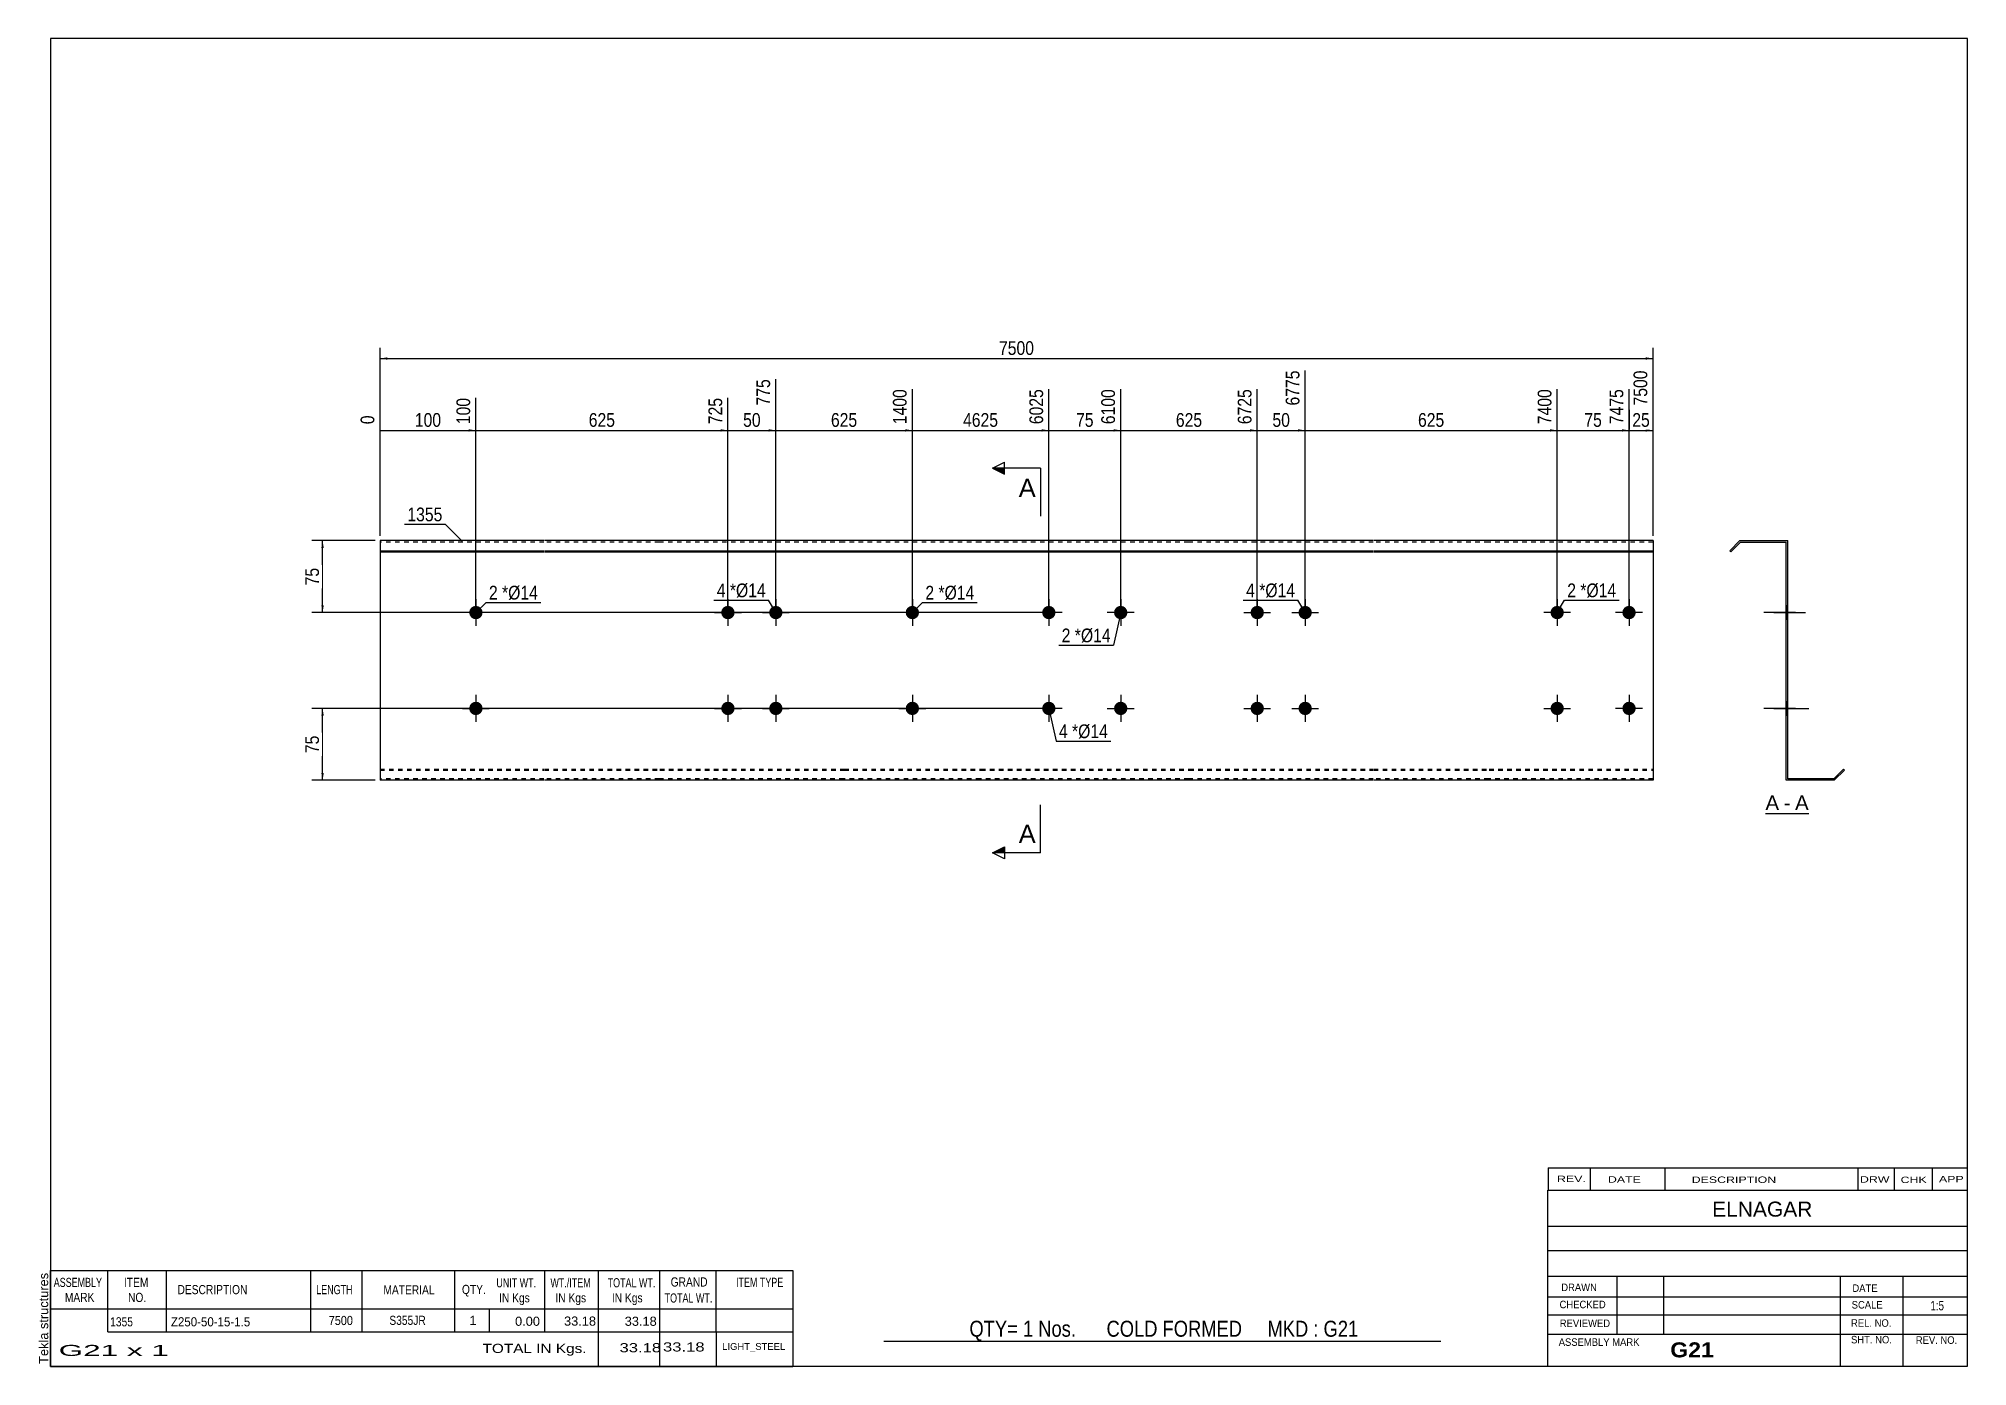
# Model space of a CAD drawing. Header units: millimetres. Extents: x -71 to 331, y -147 to 130.
import ezdxf

# ---------------------------------------------------------------- set-up
doc = ezdxf.new("R2010")
doc.units = ezdxf.units.MM
doc.linetypes.add('DXK_LINE_DOT1', pattern=[1.8814, 0.9407, -0.9407])
doc.styles.add('Arial', font='ARIAL.TTF', dxfattribs={"height": 0.2})
doc.styles.add('Arial Bold', font='ARIALBD.TTF', dxfattribs={"height": 0.2})
doc.styles.add('Arial Narrow', font='ARIALN.TTF', dxfattribs={"height": 0.2})

# ---------------------------------------------------------------- blocks, each defined once
blk = doc.blocks.new('Unknown-629090051-1712')
at = {"color": 5, "linetype": 'Continuous'}
for p, q in [((331.25, 129.75), (-68.75, 129.75)), ((-68.75, 129.75), (-68.75, -147.25)), ((331.25, -147.25), (331.25, 129.75)), ((-68.75, -147.25), (331.25, -147.25))]:
    blk.add_line(p, q, dxfattribs=at)
at = {"color": 174, "linetype": 'Continuous', "style": 'Arial'}
blk.add_text('Tekla structures', height=1.9102, rotation=90, dxfattribs=at).set_placement((-69.25, -146.75))
blk = doc.blocks.new('Unknown-629090051-12 - 1234')
at = {"color": 7, "linetype": 'Continuous'}
blk.add_line((289.1, -31.95), (298.13, -31.95), dxfattribs=at)
at = {"color": 0, "linetype": 'Continuous'}
blk.add_wipeout([(291.94, -31.2), (291.94, -28), (289.1, -28), (289.1, -31.2)], dxfattribs=at)
blk.add_wipeout([(294.32, -31.2), (294.32, -28), (292.9, -28), (292.9, -31.2)], dxfattribs=at)
at = {"color": 96, "linetype": 'Continuous', "style": 'Arial'}
blk.add_text('A', height=3.06, dxfattribs=at).set_placement((289.1, -31.2))
at = {"color": 0, "linetype": 'Continuous'}
blk.add_wipeout([(298.13, -31.2), (298.13, -28), (295.28, -28), (295.28, -31.2)], dxfattribs=at)
at = {"color": 96, "linetype": 'Continuous', "style": 'Arial'}
for s, p in [('A', (295.28, -31.2)), ('-', (292.9, -31.2))]:
    blk.add_text(s, height=3.06, dxfattribs=at).set_placement(p)
blk = doc.blocks.new('Bolt-629090051-1223 - 1203')
at = {"linetype": 'Continuous'}
blk.add_hatch(color=3, dxfattribs=at).paths.add_polyline_path([(155.96, 10, -1), (153.16, 10, -1)])
at = {"color": 3, "linetype": 'Continuous'}
for p, q in [((154.56, 12.8), (154.56, 7.2)), ((157.36, 10), (151.76, 10))]:
    blk.add_line(p, q, dxfattribs=at)
blk = doc.blocks.new('Part-629090051-1218 - 1203')
at = {"color": 2, "linetype": 'Continuous'}
for p, q in [((0, 25), (0, -25)), ((34.19, 25), (0, 25)), ((58.29, 25), (34.29, 25)), ((96.78, 25), (58.39, 25)), ((125.27, 25), (96.88, 25)), ((168.76, 25), (125.37, 25)), ((207.25, 25), (168.86, 25)), ((231.35, 25), (207.35, 25)), ((265.64, 25), (231.45, 25)), ((265.64, 25), (265.64, -25)), ((0, 22.88), (34.19, 22.88)), ((0, 22.67), (34.19, 22.67)), ((34.29, 22.88), (58.29, 22.88)), ((34.29, 22.67), (58.29, 22.67)), ((58.39, 22.88), (96.78, 22.88)), ((58.39, 22.67), (96.78, 22.67)), ((96.88, 22.88), (125.27, 22.88)), ((96.88, 22.67), (125.27, 22.67)), ((125.37, 22.88), (168.76, 22.88)), ((125.37, 22.67), (168.76, 22.67)), ((168.86, 22.88), (207.25, 22.88)), ((168.86, 22.67), (207.25, 22.67)), ((207.35, 22.88), (231.35, 22.88)), ((207.35, 22.67), (231.35, 22.67)), ((231.45, 22.88), (265.64, 22.88)), ((231.45, 22.67), (265.64, 22.67)), ((34.19, -25), (0, -25)), ((58.29, -25), (34.29, -25)), ((96.78, -25), (58.39, -25)), ((125.27, -25), (96.88, -25)), ((168.76, -25), (125.37, -25)), ((207.25, -25), (168.86, -25)), ((231.35, -25), (207.35, -25)), ((265.64, -25), (231.45, -25))]:
    blk.add_line(p, q, dxfattribs=at)
at = {"color": 7, "linetype": 'DXK_LINE_DOT1'}
for p, q in [((34.19, 24.7), (0, 24.7)), ((58.29, 24.7), (34.29, 24.7)), ((96.78, 24.7), (58.39, 24.7)), ((125.27, 24.7), (96.88, 24.7)), ((168.76, 24.7), (125.37, 24.7)), ((207.25, 24.7), (168.86, 24.7)), ((231.35, 24.7), (207.35, 24.7)), ((265.64, 24.7), (231.45, 24.7)), ((0, -22.67), (34.19, -22.67)), ((0, -22.88), (34.19, -22.88)), ((34.29, -22.67), (58.29, -22.67)), ((34.29, -22.88), (58.29, -22.88)), ((58.39, -22.67), (96.78, -22.67)), ((58.39, -22.88), (96.78, -22.88)), ((96.88, -22.67), (125.27, -22.67)), ((96.88, -22.88), (125.27, -22.88)), ((125.37, -22.67), (168.76, -22.67)), ((125.37, -22.88), (168.76, -22.88)), ((168.86, -22.67), (207.25, -22.67)), ((168.86, -22.88), (207.25, -22.88)), ((207.35, -22.67), (231.35, -22.67)), ((207.35, -22.88), (231.35, -22.88)), ((231.45, -22.67), (265.64, -22.67)), ((231.45, -22.88), (265.64, -22.88)), ((34.19, -24.7), (0, -24.7)), ((58.29, -24.7), (34.29, -24.7)), ((96.78, -24.7), (58.39, -24.7)), ((125.27, -24.7), (96.88, -24.7)), ((168.76, -24.7), (125.37, -24.7)), ((207.25, -24.7), (168.86, -24.7)), ((231.35, -24.7), (207.35, -24.7)), ((265.64, -24.7), (231.45, -24.7))]:
    blk.add_line(p, q, dxfattribs=at)
blk = doc.blocks.new('Bolt-629090051-1219 - 1203')
at = {"linetype": 'Continuous'}
for points in [[(184.45, 10, -1), (181.65, 10, -1)], [(194.45, 10, -1), (191.65, 10, -1)], [(184.45, -10, -1), (181.65, -10, -1)], [(194.45, -10, -1), (191.65, -10, -1)]]:
    blk.add_hatch(color=3, dxfattribs=at).paths.add_polyline_path(points)
at = {"color": 3, "linetype": 'Continuous'}
for p, q in [((183.05, 12.8), (183.05, 7.2)), ((193.05, 12.8), (193.05, 7.2)), ((180.25, 10), (185.85, 10)), ((190.25, 10), (195.85, 10)), ((183.05, -7.2), (183.05, -12.8)), ((193.05, -7.2), (193.05, -12.8)), ((180.25, -10), (185.85, -10)), ((190.25, -10), (195.85, -10))]:
    blk.add_line(p, q, dxfattribs=at)
blk = doc.blocks.new('Bolt-629090051-1220 - 1203')
at = {"linetype": 'Continuous'}
blk.add_hatch(color=3, dxfattribs=at).paths.add_polyline_path([(155.96, -10, -1), (153.16, -10, -1)])
at = {"color": 3, "linetype": 'Continuous'}
for p, q in [((154.56, -7.2), (154.56, -12.8)), ((151.76, -10), (157.36, -10))]:
    blk.add_line(p, q, dxfattribs=at)
blk = doc.blocks.new('Bolt-629090051-1221 - 1203')
at = {"linetype": 'Continuous'}
blk.add_hatch(color=3, dxfattribs=at).paths.add_polyline_path([(247.04, -10, -1), (244.24, -10, -1)])
at = {"color": 3, "linetype": 'Continuous'}
for p, q in [((245.64, -7.2), (245.64, -12.8)), ((242.84, -10), (248.44, -10))]:
    blk.add_line(p, q, dxfattribs=at)
blk = doc.blocks.new('Bolt-629090051-1222 - 1203')
at = {"linetype": 'Continuous'}
blk.add_hatch(color=3, dxfattribs=at).paths.add_polyline_path([(247.04, 10, -1), (244.24, 10, -1)])
at = {"color": 3, "linetype": 'Continuous'}
for p, q in [((245.64, 12.8), (245.64, 7.2)), ((248.44, 10), (242.84, 10))]:
    blk.add_line(p, q, dxfattribs=at)
blk = doc.blocks.new('Bolt-629090051-1224 - 1203')
at = {"linetype": 'Continuous'}
for points in [[(140.96, -10, -1), (138.16, -10, -1)], [(262.04, -10, -1), (259.24, -10, -1)]]:
    blk.add_hatch(color=3, dxfattribs=at).paths.add_polyline_path(points)
at = {"color": 3, "linetype": 'Continuous'}
for p, q in [((139.56, -7.2), (139.56, -12.8)), ((260.64, -7.2), (260.64, -12.8)), ((142.36, -10), (136.76, -10)), ((263.44, -10), (257.84, -10))]:
    blk.add_line(p, q, dxfattribs=at)
blk = doc.blocks.new('Bolt-629090051-1225 - 1203')
at = {"linetype": 'Continuous'}
for points in [[(140.96, 10, -1), (138.16, 10, -1)], [(262.04, 10, -1), (259.24, 10, -1)]]:
    blk.add_hatch(color=3, dxfattribs=at).paths.add_polyline_path(points)
at = {"color": 3, "linetype": 'Continuous'}
for p, q in [((139.56, 12.8), (139.56, 7.2)), ((260.64, 12.8), (260.64, 7.2)), ((142.36, 10), (136.76, 10)), ((263.44, 10), (257.84, 10))]:
    blk.add_line(p, q, dxfattribs=at)
blk = doc.blocks.new('Bolt-629090051-1226 - 1203')
at = {"linetype": 'Continuous'}
for points in [[(73.99, 10, -1), (71.19, 10, -1)], [(83.99, 10, -1), (81.19, 10, -1)], [(73.99, -10, -1), (71.19, -10, -1)], [(83.99, -10, -1), (81.19, -10, -1)]]:
    blk.add_hatch(color=3, dxfattribs=at).paths.add_polyline_path(points)
at = {"color": 3, "linetype": 'Continuous'}
for p, q in [((72.59, 12.8), (72.59, 7.2)), ((82.59, 12.8), (82.59, 7.2)), ((69.79, 10), (75.39, 10)), ((79.79, 10), (85.39, 10)), ((72.59, -7.2), (72.59, -12.8)), ((82.59, -7.2), (82.59, -12.8)), ((69.79, -10), (75.39, -10)), ((79.79, -10), (85.39, -10))]:
    blk.add_line(p, q, dxfattribs=at)
blk = doc.blocks.new('Bolt-629090051-1227 - 1203')
at = {"linetype": 'Continuous'}
blk.add_hatch(color=3, dxfattribs=at).paths.add_polyline_path([(21.4, -10, -1), (18.6, -10, -1)])
at = {"color": 3, "linetype": 'Continuous'}
for p, q in [((20, -7.2), (20, -12.8)), ((17.2, -10), (22.8, -10))]:
    blk.add_line(p, q, dxfattribs=at)
blk = doc.blocks.new('Bolt-629090051-1228 - 1203')
at = {"linetype": 'Continuous'}
blk.add_hatch(color=3, dxfattribs=at).paths.add_polyline_path([(112.48, -10, -1), (109.68, -10, -1)])
at = {"color": 3, "linetype": 'Continuous'}
for p, q in [((111.08, -7.2), (111.08, -12.8)), ((108.28, -10), (113.88, -10))]:
    blk.add_line(p, q, dxfattribs=at)
blk = doc.blocks.new('Bolt-629090051-1229 - 1203')
at = {"linetype": 'Continuous'}
blk.add_hatch(color=3, dxfattribs=at).paths.add_polyline_path([(112.48, 10, -1), (109.68, 10, -1)])
at = {"color": 3, "linetype": 'Continuous'}
for p, q in [((111.08, 12.8), (111.08, 7.2)), ((113.88, 10), (108.28, 10))]:
    blk.add_line(p, q, dxfattribs=at)
blk = doc.blocks.new('Bolt-629090051-1230 - 1203')
at = {"linetype": 'Continuous'}
blk.add_hatch(color=3, dxfattribs=at).paths.add_polyline_path([(21.4, 10, -1), (18.6, 10, -1)])
at = {"color": 3, "linetype": 'Continuous'}
for p, q in [((20, 12.8), (20, 7.2)), ((22.8, 10), (17.2, 10))]:
    blk.add_line(p, q, dxfattribs=at)
blk = doc.blocks.new('Bolt-629090051-1240 - 1234')
at = {"linetype": 'Continuous'}
blk.add_hatch(color=3, dxfattribs=at).paths.add_polyline_path([(293.76, 8.6), (293.76, 11.4), (293.46, 11.4), (293.46, 8.6)])
at = {"color": 3, "linetype": 'Continuous'}
for p, q in [((295.36, 10), (288.76, 10)), ((293.76, 11.4), (293.46, 11.4)), ((293.76, 8.6), (293.46, 8.6))]:
    blk.add_line(p, q, dxfattribs=at)
blk = doc.blocks.new('Part-629090051-1236 - 1234')
at = {"color": 2, "linetype": 'Continuous'}
for p, q in [((283.76, 25), (281.64, 22.88)), ((281.85, 22.67), (283.88, 24.7)), ((283.76, 25), (293.76, 25)), ((283.88, 24.7), (293.46, 24.7)), ((293.46, -25), (293.46, 24.7)), ((293.76, -24.7), (293.76, 25)), ((281.64, 22.88), (281.85, 22.67)), ((303.34, -24.7), (305.37, -22.67)), ((303.46, -25), (305.58, -22.88)), ((305.58, -22.88), (305.37, -22.67)), ((303.46, -25), (293.46, -25)), ((303.34, -24.7), (293.76, -24.7))]:
    blk.add_line(p, q, dxfattribs=at)
blk = doc.blocks.new('Bolt-629090051-1237 - 1234')
at = {"linetype": 'Continuous'}
for points in [[(293.76, 8.6), (293.76, 11.4), (293.46, 11.4), (293.46, 8.6)], [(293.76, 8.6), (293.76, 11.4), (293.46, 11.4), (293.46, 8.6)], [(293.76, -11.4), (293.76, -8.6), (293.46, -8.6), (293.46, -11.4)], [(293.76, -11.4), (293.76, -8.6), (293.46, -8.6), (293.46, -11.4)]]:
    blk.add_hatch(color=3, dxfattribs=at).paths.add_polyline_path(points)
at = {"color": 3, "linetype": 'Continuous'}
for p, q in [((290.86, 10), (297.46, 10)), ((290.86, 10), (297.46, 10)), ((293.46, 11.4), (293.76, 11.4)), ((293.46, 11.4), (293.76, 11.4)), ((293.46, 8.6), (293.76, 8.6)), ((293.46, 8.6), (293.76, 8.6)), ((290.86, -10), (297.46, -10)), ((290.86, -10), (297.46, -10)), ((293.46, -8.6), (293.76, -8.6)), ((293.46, -8.6), (293.76, -8.6)), ((293.46, -11.4), (293.76, -11.4)), ((293.46, -11.4), (293.76, -11.4))]:
    blk.add_line(p, q, dxfattribs=at)
blk = doc.blocks.new('Bolt-629090051-1238 - 1234')
at = {"linetype": 'Continuous'}
blk.add_hatch(color=3, dxfattribs=at).paths.add_polyline_path([(293.76, -11.4), (293.76, -8.6), (293.46, -8.6), (293.46, -11.4)])
at = {"color": 3, "linetype": 'Continuous'}
for p, q in [((291.56, -10), (298.16, -10)), ((293.46, -8.6), (293.76, -8.6)), ((293.46, -11.4), (293.76, -11.4))]:
    blk.add_line(p, q, dxfattribs=at)
blk = doc.blocks.new('Bolt-629090051-1239 - 1234')
at = {"linetype": 'Continuous'}
blk.add_hatch(color=3, dxfattribs=at).paths.add_polyline_path([(293.76, -11.4), (293.76, -8.6), (293.46, -8.6), (293.46, -11.4)])
at = {"color": 3, "linetype": 'Continuous'}
for p, q in [((291.56, -10), (298.16, -10)), ((293.46, -8.6), (293.76, -8.6)), ((293.46, -11.4), (293.76, -11.4))]:
    blk.add_line(p, q, dxfattribs=at)
blk = doc.blocks.new('Bolt-629090051-1241 - 1234')
at = {"linetype": 'Continuous'}
blk.add_hatch(color=3, dxfattribs=at).paths.add_polyline_path([(293.76, 8.6), (293.76, 11.4), (293.46, 11.4), (293.46, 8.6)])
at = {"color": 3, "linetype": 'Continuous'}
for p, q in [((295.36, 10), (288.76, 10)), ((293.76, 11.4), (293.46, 11.4)), ((293.76, 8.6), (293.46, 8.6))]:
    blk.add_line(p, q, dxfattribs=at)
blk = doc.blocks.new('Bolt-629090051-1242 - 1234')
at = {"linetype": 'Continuous'}
blk.add_hatch(color=3, dxfattribs=at).paths.add_polyline_path([(293.76, -11.4), (293.76, -8.6), (293.46, -8.6), (293.46, -11.4)])
blk.add_hatch(color=3, dxfattribs=at).paths.add_polyline_path([(293.76, -11.4), (293.76, -8.6), (293.46, -8.6), (293.46, -11.4)])
at = {"color": 3, "linetype": 'Continuous'}
for p, q in [((295.36, -10), (288.76, -10)), ((295.36, -10), (288.76, -10)), ((293.76, -8.6), (293.46, -8.6)), ((293.76, -8.6), (293.46, -8.6)), ((293.76, -11.4), (293.46, -11.4)), ((293.76, -11.4), (293.46, -11.4))]:
    blk.add_line(p, q, dxfattribs=at)
blk = doc.blocks.new('Bolt-629090051-1243 - 1234')
at = {"linetype": 'Continuous'}
blk.add_hatch(color=3, dxfattribs=at).paths.add_polyline_path([(293.76, 8.6), (293.76, 11.4), (293.46, 11.4), (293.46, 8.6)])
blk.add_hatch(color=3, dxfattribs=at).paths.add_polyline_path([(293.76, 8.6), (293.76, 11.4), (293.46, 11.4), (293.46, 8.6)])
at = {"color": 3, "linetype": 'Continuous'}
for p, q in [((295.36, 10), (288.76, 10)), ((295.36, 10), (288.76, 10)), ((293.76, 11.4), (293.46, 11.4)), ((293.76, 11.4), (293.46, 11.4)), ((293.76, 8.6), (293.46, 8.6)), ((293.76, 8.6), (293.46, 8.6))]:
    blk.add_line(p, q, dxfattribs=at)
blk = doc.blocks.new('Bolt-629090051-1244 - 1234')
at = {"linetype": 'Continuous'}
for points in [[(293.76, 8.6), (293.76, 11.4), (293.46, 11.4), (293.46, 8.6)], [(293.76, 8.6), (293.76, 11.4), (293.46, 11.4), (293.46, 8.6)], [(293.76, -11.4), (293.76, -8.6), (293.46, -8.6), (293.46, -11.4)], [(293.76, -11.4), (293.76, -8.6), (293.46, -8.6), (293.46, -11.4)]]:
    blk.add_hatch(color=3, dxfattribs=at).paths.add_polyline_path(points)
at = {"color": 3, "linetype": 'Continuous'}
for p, q in [((290.86, 10), (297.46, 10)), ((290.86, 10), (297.46, 10)), ((293.46, 11.4), (293.76, 11.4)), ((293.46, 11.4), (293.76, 11.4)), ((293.46, 8.6), (293.76, 8.6)), ((293.46, 8.6), (293.76, 8.6)), ((290.86, -10), (297.46, -10)), ((290.86, -10), (297.46, -10)), ((293.46, -8.6), (293.76, -8.6)), ((293.46, -8.6), (293.76, -8.6)), ((293.46, -11.4), (293.76, -11.4)), ((293.46, -11.4), (293.76, -11.4))]:
    blk.add_line(p, q, dxfattribs=at)
blk = doc.blocks.new('Bolt-629090051-1245 - 1234')
at = {"linetype": 'Continuous'}
blk.add_hatch(color=3, dxfattribs=at).paths.add_polyline_path([(293.76, -11.4), (293.76, -8.6), (293.46, -8.6), (293.46, -11.4)])
at = {"color": 3, "linetype": 'Continuous'}
for p, q in [((291.56, -10), (298.16, -10)), ((293.46, -8.6), (293.76, -8.6)), ((293.46, -11.4), (293.76, -11.4))]:
    blk.add_line(p, q, dxfattribs=at)
blk = doc.blocks.new('Bolt-629090051-1246 - 1234')
at = {"linetype": 'Continuous'}
blk.add_hatch(color=3, dxfattribs=at).paths.add_polyline_path([(293.76, -11.4), (293.76, -8.6), (293.46, -8.6), (293.46, -11.4)])
at = {"color": 3, "linetype": 'Continuous'}
for p, q in [((291.56, -10), (298.16, -10)), ((293.46, -8.6), (293.76, -8.6)), ((293.46, -11.4), (293.76, -11.4))]:
    blk.add_line(p, q, dxfattribs=at)
blk = doc.blocks.new('Bolt-629090051-1247 - 1234')
at = {"linetype": 'Continuous'}
blk.add_hatch(color=3, dxfattribs=at).paths.add_polyline_path([(293.76, 8.6), (293.76, 11.4), (293.46, 11.4), (293.46, 8.6)])
at = {"color": 3, "linetype": 'Continuous'}
for p, q in [((295.36, 10), (288.76, 10)), ((293.76, 11.4), (293.46, 11.4)), ((293.76, 8.6), (293.46, 8.6))]:
    blk.add_line(p, q, dxfattribs=at)
blk = doc.blocks.new('Bolt-629090051-1248 - 1234')
at = {"linetype": 'Continuous'}
blk.add_hatch(color=3, dxfattribs=at).paths.add_polyline_path([(293.76, 8.6), (293.76, 11.4), (293.46, 11.4), (293.46, 8.6)])
at = {"color": 3, "linetype": 'Continuous'}
for p, q in [((295.36, 10), (288.76, 10)), ((293.76, 11.4), (293.46, 11.4)), ((293.76, 8.6), (293.46, 8.6))]:
    blk.add_line(p, q, dxfattribs=at)
blk = doc.blocks.new('StraightDimension-629090051-1264 - 1203')
at = {"linetype": 'Continuous'}
blk.add_hatch(color=7, dxfattribs=at).paths.add_polyline_path([(153.06, 48.25), (154.56, 48), (153.06, 47.75)])
at = {"color": 7, "linetype": 'Continuous'}
for p, q in [((139.56, 11), (139.56, 56.61)), ((154.56, 11), (154.56, 56.61)), ((139.56, 48), (154.56, 48))]:
    blk.add_line(p, q, dxfattribs=at)
at = {"color": 0}
blk.add_wipeout([(149.49, 48.15), (149.49, 52.35), (144.64, 52.35), (144.64, 48.15)], dxfattribs=at)
at = {"color": 0, "linetype": 'Continuous'}
blk.add_wipeout([(153.96, 57.21), (149.76, 57.21), (149.76, 48.7), (153.96, 48.7)], dxfattribs=at)
at = {"color": 3, "linetype": 'Continuous', "style": 'Arial Narrow'}
blk.add_text('6100', height=2.863, rotation=90.0002, dxfattribs=at).set_placement((153.36, 49.3))
at = {"color": 3, "style": 'Arial Narrow'}
blk.add_text('75', height=2.863, dxfattribs=at).set_placement((145.24, 48.75))
blk = doc.blocks.new('StraightDimension-629090051-1324 - 1203')
at = {"linetype": 'Continuous'}
for points in [[(-12.25, -11.5), (-12, -10), (-11.75, -11.5)], [(-11.75, -23.5), (-12, -25), (-12.25, -23.5)]]:
    blk.add_hatch(color=7, dxfattribs=at).paths.add_polyline_path(points)
at = {"color": 7, "linetype": 'Continuous'}
for p, q in [((138.56, -10), (-14.25, -10)), ((-12, -25), (-12, -10)), ((-1, -25), (-14.25, -25))]:
    blk.add_line(p, q, dxfattribs=at)
at = {"color": 0}
blk.add_wipeout([(-12.15, -15.07), (-16.35, -15.07), (-16.35, -19.93), (-12.15, -19.93)], dxfattribs=at)
at = {"color": 3, "style": 'Arial Narrow'}
blk.add_text('75', height=2.863, rotation=90.0002, dxfattribs=at).set_placement((-12.75, -19.33))
blk = doc.blocks.new('StraightDimension-629090051-1259 - 1203')
at = {"linetype": 'Continuous'}
blk.add_hatch(color=7, dxfattribs=at).paths.add_polyline_path([(264.14, 48.25), (265.64, 48), (264.14, 47.75)])
at = {"color": 7, "linetype": 'Continuous'}
for p, q in [((265.64, 26), (265.64, 60.51)), ((260.64, 11), (260.64, 56.61)), ((260.64, 48), (265.64, 48))]:
    blk.add_line(p, q, dxfattribs=at)
at = {"color": 0}
blk.add_wipeout([(265.57, 48.15), (265.57, 52.35), (260.71, 52.35), (260.71, 48.15)], dxfattribs=at)
at = {"color": 0, "linetype": 'Continuous'}
blk.add_wipeout([(265.04, 61.11), (260.84, 61.11), (260.84, 52.6), (265.04, 52.6)], dxfattribs=at)
at = {"color": 3, "linetype": 'Continuous', "style": 'Arial Narrow'}
blk.add_text('7500', height=2.863, rotation=90.0002, dxfattribs=at).set_placement((264.44, 53.2))
at = {"color": 3, "style": 'Arial Narrow'}
blk.add_text('25', height=2.863, dxfattribs=at).set_placement((261.31, 48.75))
blk = doc.blocks.new('StraightDimension-629090051-1260 - 1203')
at = {"linetype": 'Continuous'}
blk.add_hatch(color=7, dxfattribs=at).paths.add_polyline_path([(259.14, 48.25), (260.64, 48), (259.14, 47.75)])
at = {"color": 7, "linetype": 'Continuous'}
for p, q in [((245.64, 11), (245.64, 56.61)), ((260.64, 11), (260.64, 56.61)), ((245.64, 48), (260.64, 48))]:
    blk.add_line(p, q, dxfattribs=at)
at = {"color": 0}
blk.add_wipeout([(255.57, 48.15), (255.57, 52.35), (250.71, 52.35), (250.71, 48.15)], dxfattribs=at)
at = {"color": 0, "linetype": 'Continuous'}
blk.add_wipeout([(260.04, 57.21), (255.84, 57.21), (255.84, 48.7), (260.04, 48.7)], dxfattribs=at)
at = {"color": 3, "linetype": 'Continuous', "style": 'Arial Narrow'}
blk.add_text('7475', height=2.863, rotation=90.0002, dxfattribs=at).set_placement((259.44, 49.3))
at = {"color": 3, "style": 'Arial Narrow'}
blk.add_text('75', height=2.863, dxfattribs=at).set_placement((251.31, 48.75))
blk = doc.blocks.new('StraightDimension-629090051-1261 - 1203')
at = {"linetype": 'Continuous'}
blk.add_hatch(color=7, dxfattribs=at).paths.add_polyline_path([(244.14, 48.25), (245.64, 48), (244.14, 47.75)])
at = {"color": 7, "linetype": 'Continuous'}
for p, q in [((193.05, 11), (193.05, 60.51)), ((245.64, 11), (245.64, 56.61)), ((193.05, 48), (245.64, 48))]:
    blk.add_line(p, q, dxfattribs=at)
at = {"color": 0, "linetype": 'Continuous'}
blk.add_wipeout([(245.04, 57.21), (240.84, 57.21), (240.84, 48.7), (245.04, 48.7)], dxfattribs=at)
at = {"color": 0}
blk.add_wipeout([(222.69, 48.15), (222.69, 52.35), (216, 52.35), (216, 48.15)], dxfattribs=at)
at = {"color": 3, "linetype": 'Continuous', "style": 'Arial Narrow'}
blk.add_text('7400', height=2.863, rotation=90.0002, dxfattribs=at).set_placement((244.44, 49.3))
at = {"color": 3, "style": 'Arial Narrow'}
blk.add_text('625', height=2.863, dxfattribs=at).set_placement((216.6, 48.75))
blk = doc.blocks.new('StraightDimension-629090051-1262 - 1203')
at = {"linetype": 'Continuous'}
blk.add_hatch(color=7, dxfattribs=at).paths.add_polyline_path([(191.55, 48.25), (193.05, 48), (191.55, 47.75)])
at = {"color": 7, "linetype": 'Continuous'}
for p, q in [((193.05, 11), (193.05, 60.51)), ((183.05, 11), (183.05, 56.61)), ((183.05, 48), (193.05, 48))]:
    blk.add_line(p, q, dxfattribs=at)
at = {"color": 0}
blk.add_wipeout([(190.48, 48.15), (190.48, 52.35), (185.62, 52.35), (185.62, 48.15)], dxfattribs=at)
at = {"color": 0, "linetype": 'Continuous'}
blk.add_wipeout([(192.45, 61.11), (188.25, 61.11), (188.25, 52.6), (192.45, 52.6)], dxfattribs=at)
at = {"color": 3, "linetype": 'Continuous', "style": 'Arial Narrow'}
blk.add_text('6775', height=2.863, rotation=90.0002, dxfattribs=at).set_placement((191.85, 53.2))
at = {"color": 3, "style": 'Arial Narrow'}
blk.add_text('50', height=2.863, dxfattribs=at).set_placement((186.22, 48.75))
blk = doc.blocks.new('StraightDimension-629090051-1263 - 1203')
at = {"linetype": 'Continuous'}
blk.add_hatch(color=7, dxfattribs=at).paths.add_polyline_path([(181.55, 48.25), (183.05, 48), (181.55, 47.75)])
at = {"color": 7, "linetype": 'Continuous'}
for p, q in [((154.56, 11), (154.56, 56.61)), ((183.05, 11), (183.05, 56.61)), ((154.56, 48), (183.05, 48))]:
    blk.add_line(p, q, dxfattribs=at)
at = {"color": 0, "linetype": 'Continuous'}
blk.add_wipeout([(182.45, 57.21), (178.25, 57.21), (178.25, 48.7), (182.45, 48.7)], dxfattribs=at)
at = {"color": 0}
blk.add_wipeout([(172.15, 48.15), (172.15, 52.35), (165.47, 52.35), (165.47, 48.15)], dxfattribs=at)
at = {"color": 3, "linetype": 'Continuous', "style": 'Arial Narrow'}
blk.add_text('6725', height=2.863, rotation=90.0002, dxfattribs=at).set_placement((181.85, 49.3))
at = {"color": 3, "style": 'Arial Narrow'}
blk.add_text('625', height=2.863, dxfattribs=at).set_placement((166.07, 48.75))
blk = doc.blocks.new('StraightDimension-629090051-1265 - 1203')
at = {"linetype": 'Continuous'}
blk.add_hatch(color=7, dxfattribs=at).paths.add_polyline_path([(138.06, 48.25), (139.56, 48), (138.06, 47.75)])
at = {"color": 7, "linetype": 'Continuous'}
for p, q in [((111.08, 11), (111.08, 56.61)), ((139.56, 11), (139.56, 56.61)), ((111.08, 48), (139.56, 48))]:
    blk.add_line(p, q, dxfattribs=at)
at = {"color": 0, "linetype": 'Continuous'}
blk.add_wipeout([(138.96, 57.21), (134.76, 57.21), (134.76, 48.7), (138.96, 48.7)], dxfattribs=at)
at = {"color": 0}
blk.add_wipeout([(129.58, 48.15), (129.58, 52.35), (121.06, 52.35), (121.06, 48.15)], dxfattribs=at)
at = {"color": 3, "linetype": 'Continuous', "style": 'Arial Narrow'}
blk.add_text('6025', height=2.863, rotation=90.0002, dxfattribs=at).set_placement((138.36, 49.3))
at = {"color": 3, "style": 'Arial Narrow'}
blk.add_text('4625', height=2.863, dxfattribs=at).set_placement((121.66, 48.75))
blk = doc.blocks.new('StraightDimension-629090051-1266 - 1203')
at = {"linetype": 'Continuous'}
blk.add_hatch(color=7, dxfattribs=at).paths.add_polyline_path([(109.58, 48.25), (111.08, 48), (109.58, 47.75)])
at = {"color": 7, "linetype": 'Continuous'}
for p, q in [((82.59, 11), (82.59, 58.68)), ((111.08, 11), (111.08, 56.61)), ((82.59, 48), (111.08, 48))]:
    blk.add_line(p, q, dxfattribs=at)
at = {"color": 0, "linetype": 'Continuous'}
blk.add_wipeout([(110.48, 57.21), (106.28, 57.21), (106.28, 48.7), (110.48, 48.7)], dxfattribs=at)
at = {"color": 0}
blk.add_wipeout([(100.17, 48.15), (100.17, 52.35), (93.49, 52.35), (93.49, 48.15)], dxfattribs=at)
at = {"color": 3, "linetype": 'Continuous', "style": 'Arial Narrow'}
blk.add_text('1400', height=2.863, rotation=90.0002, dxfattribs=at).set_placement((109.88, 49.3))
at = {"color": 3, "style": 'Arial Narrow'}
blk.add_text('625', height=2.863, dxfattribs=at).set_placement((94.09, 48.75))
blk = doc.blocks.new('StraightDimension-629090051-1332 - 1203')
at = {"linetype": 'Continuous'}
for points in [[(1.5, 62.75), (0, 63), (1.5, 63.25)], [(264.14, 63.25), (265.64, 63), (264.14, 62.75)]]:
    blk.add_hatch(color=7, dxfattribs=at).paths.add_polyline_path(points)
at = {"color": 7, "linetype": 'Continuous'}
for p, q in [((0, 26), (0, 65.25)), ((265.64, 26), (265.64, 65.25)), ((0, 63), (265.64, 63))]:
    blk.add_line(p, q, dxfattribs=at)
at = {"color": 0}
blk.add_wipeout([(137.08, 63.15), (137.08, 67.35), (128.56, 67.35), (128.56, 63.15)], dxfattribs=at)
at = {"color": 3, "style": 'Arial Narrow'}
blk.add_text('7500', height=2.863, dxfattribs=at).set_placement((129.16, 63.75))
blk = doc.blocks.new('StraightDimension-629090051-1267 - 1203')
at = {"linetype": 'Continuous'}
blk.add_hatch(color=7, dxfattribs=at).paths.add_polyline_path([(81.09, 48.25), (82.59, 48), (81.09, 47.75)])
at = {"color": 7, "linetype": 'Continuous'}
for p, q in [((82.59, 11), (82.59, 58.68)), ((72.59, 11), (72.59, 54.78)), ((72.59, 48), (82.59, 48))]:
    blk.add_line(p, q, dxfattribs=at)
at = {"color": 0}
blk.add_wipeout([(80.02, 48.15), (80.02, 52.35), (75.16, 52.35), (75.16, 48.15)], dxfattribs=at)
at = {"color": 0, "linetype": 'Continuous'}
blk.add_wipeout([(81.99, 59.28), (77.79, 59.28), (77.79, 52.6), (81.99, 52.6)], dxfattribs=at)
at = {"color": 3, "linetype": 'Continuous', "style": 'Arial Narrow'}
blk.add_text('775', height=2.863, rotation=90.0002, dxfattribs=at).set_placement((81.39, 53.2))
at = {"color": 3, "style": 'Arial Narrow'}
blk.add_text('50', height=2.863, dxfattribs=at).set_placement((75.76, 48.75))
blk = doc.blocks.new('StraightDimension-629090051-1268 - 1203')
at = {"linetype": 'Continuous'}
blk.add_hatch(color=7, dxfattribs=at).paths.add_polyline_path([(71.09, 48.25), (72.59, 48), (71.09, 47.75)])
at = {"color": 7, "linetype": 'Continuous'}
for p, q in [((20, 11), (20, 54.78)), ((72.59, 11), (72.59, 54.78)), ((20, 48), (72.59, 48))]:
    blk.add_line(p, q, dxfattribs=at)
at = {"color": 0}
blk.add_wipeout([(49.64, 48.15), (49.64, 52.35), (42.95, 52.35), (42.95, 48.15)], dxfattribs=at)
at = {"color": 0, "linetype": 'Continuous'}
blk.add_wipeout([(71.99, 55.38), (67.79, 55.38), (67.79, 48.7), (71.99, 48.7)], dxfattribs=at)
at = {"color": 3, "linetype": 'Continuous', "style": 'Arial Narrow'}
blk.add_text('725', height=2.863, rotation=90.0002, dxfattribs=at).set_placement((71.39, 49.3))
at = {"color": 3, "style": 'Arial Narrow'}
blk.add_text('625', height=2.863, dxfattribs=at).set_placement((43.55, 48.75))
blk = doc.blocks.new('StraightDimension-629090051-1269 - 1203')
at = {"linetype": 'Continuous'}
blk.add_hatch(color=7, dxfattribs=at).paths.add_polyline_path([(18.5, 48.25), (20, 48), (18.5, 47.75)])
at = {"color": 7, "linetype": 'Continuous'}
for p, q in [((20, 11), (20, 54.78)), ((0, 26), (0, 51.13)), ((0, 48), (20, 48))]:
    blk.add_line(p, q, dxfattribs=at)
at = {"color": 0}
blk.add_wipeout([(13.34, 48.15), (13.34, 52.35), (6.66, 52.35), (6.66, 48.15)], dxfattribs=at)
at = {"color": 0, "linetype": 'Continuous'}
blk.add_wipeout([(-0.6, 51.73), (-4.8, 51.73), (-4.8, 48.7), (-0.6, 48.7)], dxfattribs=at)
at = {"color": 3, "linetype": 'Continuous', "style": 'Arial Narrow'}
blk.add_text('0', height=2.86, rotation=90.0002, dxfattribs=at).set_placement((-1.2, 49.3))
at = {"color": 3, "style": 'Arial Narrow'}
blk.add_text('100', height=2.863, dxfattribs=at).set_placement((7.26, 48.75))
at = {"color": 0, "linetype": 'Continuous'}
blk.add_wipeout([(19.4, 55.38), (15.2, 55.38), (15.2, 48.7), (19.4, 48.7)], dxfattribs=at)
at = {"color": 3, "linetype": 'Continuous', "style": 'Arial Narrow'}
blk.add_text('100', height=2.863, rotation=90.0002, dxfattribs=at).set_placement((18.8, 49.3))
blk = doc.blocks.new('StraightDimension-629090051-1316 - 1203')
at = {"linetype": 'Continuous'}
for points in [[(-12.25, 23.5), (-12, 25), (-11.75, 23.5)], [(-11.75, 11.5), (-12, 10), (-12.25, 11.5)]]:
    blk.add_hatch(color=7, dxfattribs=at).paths.add_polyline_path(points)
at = {"color": 7, "linetype": 'Continuous'}
for p, q in [((-1, 25), (-14.25, 25)), ((-12, 10), (-12, 25)), ((138.56, 10), (-14.25, 10))]:
    blk.add_line(p, q, dxfattribs=at)
at = {"color": 0}
blk.add_wipeout([(-12.15, 19.93), (-16.35, 19.93), (-16.35, 15.07), (-12.15, 15.07)], dxfattribs=at)
at = {"color": 3, "style": 'Arial Narrow'}
blk.add_text('75', height=2.863, rotation=90.0002, dxfattribs=at).set_placement((-12.75, 15.67))
blk = doc.blocks.new('CBS_BOM-629090051-1744')
at = {"color": 7, "linetype": 'Continuous'}
for p, q in [((-68.78, -135.28), (-68.78, -127.28)), ((-68.78, -127.28), (86.14, -127.28)), ((-56.78, -135.28), (-56.78, -127.28)), ((-44.59, -135.28), (-44.59, -127.28)), ((-14.43, -135.28), (-14.43, -127.28)), ((-3.75, -135.28), (-3.75, -127.28)), ((15.57, -135.28), (15.57, -127.28)), ((34.37, -135.28), (34.37, -127.28)), ((45.58, -135.28), (45.58, -127.28)), ((58.37, -135.28), (58.37, -127.28)), ((70.12, -135.28), (70.12, -127.28)), ((86.14, -127.29), (86.14, -135.27)), ((-68.78, -135.28), (86.14, -135.28)), ((-68.78, -140.08), (-68.78, -135.28)), ((-56.78, -140.08), (-56.78, -135.28)), ((-44.59, -140.08), (-44.59, -135.28)), ((-14.43, -140.08), (-14.43, -135.28)), ((-3.75, -140.08), (-3.75, -135.28)), ((15.57, -140.08), (15.57, -135.28)), ((22.83, -140.08), (22.83, -135.28)), ((34.37, -140.08), (34.37, -135.28)), ((45.58, -140.08), (45.58, -135.28)), ((58.37, -140.08), (58.37, -135.28)), ((70.14, -140.08), (70.14, -135.28)), ((86.14, -135.28), (86.14, -140.08)), ((-68.78, -147.28), (-68.78, -140.1)), ((-56.78, -140.08), (86.14, -140.08)), ((45.58, -147.28), (45.58, -140.1)), ((58.37, -147.28), (58.37, -140.1)), ((70.18, -147.28), (70.18, -140.1)), ((86.14, -140.08), (86.14, -147.28)), ((-68.78, -147.28), (86.14, -147.28))]:
    blk.add_line(p, q, dxfattribs=at)
at = {"color": 3, "linetype": 'Continuous', "style": 'Arial'}
for s, height, width, p in [('ASSEMBLY', 1.91, 0.7, (-68.1, -130.71)), ('ITEM', 1.91, 0.8, (-53.45, -130.71)), ('WT./ITEM', 1.91, 0.7, (35.55, -130.78)), ('GRAND', 1.91, 0.8, (60.64, -130.62)), ('ITEM TYPE', 1.91, 0.7, (74.28, -130.7)), ('MARK', 1.91, 0.8, (-65.78, -133.84)), ('NO.', 1.91, 0.8, (-52.6, -133.84)), ('DESCRIPTION', 1.9102, 0.8, (-42.27, -132.21)), ('LENGTH', 1.91, 0.7, (-13.32, -132.21)), ('MATERIAL', 1.91, 0.8, (0.7, -132.26)), ('QTY.', 1.91, 0.8, (17.09, -132.18)), ('UNIT WT.', 1.91, 0.7, (24.26, -130.78)), ('IN Kgs', 1.91, 0.8, (24.84, -133.92)), ('IN Kgs', 1.91, 0.8, (36.59, -133.92)), ('TOTAL WT.', 1.91, 0.7, (47.49, -130.78)), ('IN Kgs', 1.91, 0.8, (48.38, -133.92)), ('TOTAL WT.', 1.91, 0.7, (59.38, -133.96))]:
    blk.add_text(s, height=height, dxfattribs=dict(at, width=width)).set_placement(p)
at = {"color": 7, "linetype": 'Continuous', "style": 'Arial'}
for s, height, width, p in [('7500', 1.91, 0.85, (-10.71, -138.65)), ('S355JR', 1.91, 0.8, (1.94, -138.62)), ('1355', 1.91, 0.8, (-56.32, -138.93)), ('Z250-50-15-1.5', 1.9102, 0.9, (-43.65, -138.93))]:
    blk.add_text(s, height=height, dxfattribs=dict(at, width=width)).set_placement(p)
for s, p in [('1', (18.66, -138.62)), ('33.18', (38.39, -138.78)), ('0.00', (28.17, -138.81)), ('33.18', (51.06, -138.81))]:
    blk.add_text(s, height=1.91, dxfattribs=at).set_placement(p)
at = {"color": 6, "linetype": 'Continuous', "style": 'Arial'}
for s, height, width, p in [('G21 x 1', 2.292, 2.05, (-67.06, -145.09)), ('TOTAL IN Kgs.', 1.9102, 1.2, (21.38, -144.48)), ('33.18', 1.91, 1.3, (49.97, -144.33)), ('33.18', 1.91, 1.3, (59.04, -144.17))]:
    blk.add_text(s, height=height, dxfattribs=dict(at, width=width)).set_placement(p)
blk.add_text('LIGHT_STEEL', height=1.4135, dxfattribs=at).set_placement((71.39, -143.83))
blk = doc.blocks.new('CBS_CALLOFF-629090051-1745')
at = {"color": 7, "linetype": 'Continuous'}
blk.add_line((105.13, -141.98), (221.36, -142), dxfattribs=at)
at = {"color": 3, "linetype": 'Continuous', "style": 'Arial Narrow'}
blk.add_text('QTY= 1 Nos.      COLD FORMED     MKD : G21', height=3.3405, dxfattribs=at).set_placement((122.99, -141.09))
blk = doc.blocks.new('CBS_NAME_BLOG-629090051-1746')
at = {"color": 7, "linetype": 'Continuous'}
for p, q in [((243.66, -110.5), (331.18, -110.5)), ((243.66, -147.21), (243.66, -110.5)), ((243.66, -118.04), (331.18, -118.04)), ((243.73, -123.09), (331.25, -123.09)), ((243.66, -128.46), (331.18, -128.46)), ((258.18, -140.57), (258.18, -128.47)), ((267.87, -140.54), (267.87, -128.47)), ((304.78, -147.21), (304.78, -128.48)), ((317.83, -147.21), (317.83, -128.47)), ((243.67, -132.76), (331.25, -132.74)), ((243.66, -136.51), (331.18, -136.51)), ((243.66, -140.55), (331.18, -140.55)), ((243.66, -147.25), (331.25, -147.25))]:
    blk.add_line(p, q, dxfattribs=at)
at = {"color": 3, "linetype": 'Continuous', "style": 'Arial'}
blk.add_text('ELNAGAR', height=3.133, dxfattribs=at).set_placement((277.98, -116.03))
at = {"color": 3, "linetype": 'Continuous'}
for s, height, style, width, p in [('DRAWN', 1.566, 'Arial', 0.9, (246.49, -131.57)), ('DATE', 1.566, 'Arial', 0.9, (307.25, -131.73)), ('CHECKED', 1.566, 'Arial', 0.9, (246.14, -135.14)), ('SCALE', 1.566, 'Arial', 0.9, (307.1, -135.21)), ('1:5', 1.957, 'Arial Narrow', 0.9, (323.55, -135.57)), ('REVIEWED', 1.566, 'Arial', 0.9, (246.18, -139.06)), ('REL. NO.', 1.566, 'Arial', 0.9, (306.96, -139.01)), ('ASSEMBLY MARK', 1.5663, 'Arial', 0.9, (245.96, -142.99)), ('G21', 3.131, 'Arial Bold', 1.1, (269.24, -145.39)), ('SHT. NO.', 1.566, 'Arial', 0.9, (306.96, -142.48)), ('REV. NO.', 1.566, 'Arial', 0.9, (320.48, -142.57))]:
    blk.add_text(s, height=height, dxfattribs=dict(at, style=style, width=width)).set_placement(p)
blk = doc.blocks.new('CBS_REVISION-629090051-1747')
at = {"color": 7, "linetype": 'Continuous'}
for p, q in [((243.74, -105.87), (331.24, -105.87)), ((243.74, -105.87), (243.74, -110.5)), ((252.54, -105.87), (252.54, -110.5)), ((268.13, -105.87), (268.13, -110.44)), ((308.39, -105.87), (308.39, -110.5)), ((315.93, -105.87), (315.93, -110.5)), ((323.88, -105.87), (323.88, -110.5)), ((243.74, -110.5), (331.24, -110.5))]:
    blk.add_line(p, q, dxfattribs=at)
at = {"color": 7, "style": 'Arial Narrow', "width": 1.7}
for s, height, p in [('REV.', 1.326, (245.6, -108.82)), ('DATE', 1.326, (256.23, -108.94)), ('DESCRIPTION', 1.3257, (273.71, -108.99)), ('DRW', 1.326, (308.82, -108.93)), ('CHK', 1.326, (317.31, -109.02)), ('APP', 1.326, (325.31, -108.87))]:
    blk.add_text(s, height=height, dxfattribs=at).set_placement(p)
blk = doc.blocks.new('MarkSet-629090051-1353 - 1203')
at = {"color": 0}
blk.add_wipeout([(143.49, -16.2), (143.49, -13.2), (141.66, -13.2), (141.66, -16.2)], dxfattribs=at)
blk.add_wipeout([(143.49, -16.2), (143.49, -13.2), (141.66, -13.2), (141.66, -16.2)], dxfattribs=at)
at = {"color": 7, "linetype": 'Continuous'}
blk.add_line((139.56, -10), (141.06, -16.8), dxfattribs=at)
at = {"color": 0}
blk.add_wipeout([(145.67, -16.2), (145.67, -13.2), (144.39, -13.2), (144.39, -16.2)], dxfattribs=at)
blk.add_wipeout([(145.67, -16.2), (145.67, -13.2), (144.39, -13.2), (144.39, -16.2)], dxfattribs=at)
at = {"color": 3, "style": 'Arial Narrow'}
blk.add_text('4', height=2.86, dxfattribs=at).set_placement((141.66, -16.2))
at = {"color": 0}
blk.add_wipeout([(151.88, -16.2), (151.88, -13.2), (145.67, -13.2), (145.67, -16.2)], dxfattribs=at)
blk.add_wipeout([(151.88, -16.2), (151.88, -13.2), (145.67, -13.2), (145.67, -16.2)], dxfattribs=at)
at = {"color": 7, "linetype": 'Continuous'}
blk.add_line((141.06, -16.8), (152.48, -16.8), dxfattribs=at)
at = {"color": 3, "style": 'Arial Narrow'}
for s, height, p in [('*', 2.86, (144.39, -16.2)), ('Ø14', 2.863, (145.67, -16.2))]:
    blk.add_text(s, height=height, dxfattribs=at).set_placement(p)
blk = doc.blocks.new('MarkSet-629090051-1348 - 1203')
at = {"color": 0}
blk.add_wipeout([(249.57, 13.2), (249.57, 16.2), (247.74, 16.2), (247.74, 13.2)], dxfattribs=at)
blk.add_wipeout([(249.57, 13.2), (249.57, 16.2), (247.74, 16.2), (247.74, 13.2)], dxfattribs=at)
at = {"color": 7, "linetype": 'Continuous'}
blk.add_line((245.64, 10), (247.14, 12.6), dxfattribs=at)
at = {"color": 0}
blk.add_wipeout([(251.74, 13.2), (251.74, 16.2), (250.47, 16.2), (250.47, 13.2)], dxfattribs=at)
blk.add_wipeout([(251.74, 13.2), (251.74, 16.2), (250.47, 16.2), (250.47, 13.2)], dxfattribs=at)
at = {"color": 3, "style": 'Arial Narrow'}
blk.add_text('2', height=2.86, dxfattribs=at).set_placement((247.74, 13.2))
at = {"color": 0}
blk.add_wipeout([(257.96, 13.2), (257.96, 16.2), (251.74, 16.2), (251.74, 13.2)], dxfattribs=at)
blk.add_wipeout([(257.96, 13.2), (257.96, 16.2), (251.74, 16.2), (251.74, 13.2)], dxfattribs=at)
at = {"color": 7, "linetype": 'Continuous'}
blk.add_line((247.14, 12.6), (258.56, 12.6), dxfattribs=at)
at = {"color": 3, "style": 'Arial Narrow'}
for s, height, p in [('Ø14', 2.863, (251.74, 13.2)), ('*', 2.86, (250.47, 13.2))]:
    blk.add_text(s, height=height, dxfattribs=at).set_placement(p)
blk = doc.blocks.new('Mark-629090051-1367 - 1203')
at = {"color": 0}
blk.add_wipeout([(72.1, 13.2), (72.1, 16.2), (70.27, 16.2), (70.27, 13.2)], dxfattribs=at)
blk.add_wipeout([(72.1, 13.2), (72.1, 16.2), (70.27, 16.2), (70.27, 13.2)], dxfattribs=at)
blk.add_wipeout([(74.27, 13.2), (74.27, 16.2), (73, 16.2), (73, 13.2)], dxfattribs=at)
blk.add_wipeout([(74.27, 13.2), (74.27, 16.2), (73, 16.2), (73, 13.2)], dxfattribs=at)
at = {"color": 3, "style": 'Arial Narrow'}
blk.add_text('4', height=2.86, dxfattribs=at).set_placement((70.27, 13.2))
at = {"color": 0}
blk.add_wipeout([(80.49, 13.2), (80.49, 16.2), (74.27, 16.2), (74.27, 13.2)], dxfattribs=at)
blk.add_wipeout([(80.49, 13.2), (80.49, 16.2), (74.27, 16.2), (74.27, 13.2)], dxfattribs=at)
at = {"color": 7, "linetype": 'Continuous'}
for p in [(69.67, 12.6), (82.59, 10)]:
    blk.add_line(p, (81.09, 12.6), dxfattribs=at)
at = {"color": 3, "style": 'Arial Narrow'}
for s, height, p in [('Ø14', 2.863, (74.27, 13.2)), ('*', 2.86, (73, 13.2))]:
    blk.add_text(s, height=height, dxfattribs=at).set_placement(p)
blk = doc.blocks.new('SectionMark-629090051-1257 - 1203')
at = {"linetype": 'Continuous'}
for points in [[(130.32, 40.1), (130.32, 38.85), (127.82, 40.1)], [(130.32, -38.85), (130.32, -40.1), (127.82, -40.1)]]:
    blk.add_hatch(color=30, dxfattribs=at).paths.add_polyline_path(points)
at = {"color": 30, "linetype": 'Continuous'}
for p, q in [((127.82, 40.1), (130.32, 41.35)), ((130.32, 38.85), (130.32, 41.35)), ((127.82, 40.1), (130.32, 38.85)), ((127.82, -40.1), (130.32, -38.85)), ((130.32, -41.35), (127.82, -40.1)), ((130.32, -38.85), (130.32, -41.35))]:
    blk.add_line(p, q, dxfattribs=at)
at = {"color": 0, "linetype": 'Continuous'}
for points in [[(136.82, 34.1), (136.82, 38.1), (133.27, 38.1), (133.27, 34.1)], [(136.82, -38.1), (136.82, -34.1), (133.27, -34.1), (133.27, -38.1)]]:
    blk.add_wipeout(points, dxfattribs=at)
at = {"color": 30, "linetype": 'Continuous'}
for p, q in [((137.82, 40.1), (127.82, 40.1)), ((137.82, 40.1), (137.82, 30.1)), ((137.82, -40.1), (137.82, -30.1)), ((137.82, -40.1), (127.82, -40.1))]:
    blk.add_line(p, q, dxfattribs=at)
at = {"color": 96, "linetype": 'Continuous', "style": 'Arial'}
for p in [(133.27, 34.1), (133.27, -38.1)]:
    blk.add_text('A', height=3.82, dxfattribs=at).set_placement(p)
blk = doc.blocks.new('Mark-629090051-1335 - 1203')
at = {"color": 0}
blk.add_wipeout([(13.01, 29.04), (13.01, 32.04), (5.7, 32.04), (5.7, 29.04)], dxfattribs=at)
blk.add_wipeout([(13.01, 29.04), (13.01, 32.04), (5.7, 32.04), (5.7, 29.04)], dxfattribs=at)
at = {"color": 7, "linetype": 'Continuous'}
for p in [(5.1, 28.44), (17.15, 24.9)]:
    blk.add_line(p, (13.61, 28.44), dxfattribs=at)
at = {"color": 3, "style": 'Arial Narrow'}
blk.add_text('1355', height=2.863, dxfattribs=at).set_placement((5.7, 29.04))
blk = doc.blocks.new('MarkSet-629090051-1343 - 1203')
at = {"color": 0}
blk.add_wipeout([(144.07, 3.8), (144.07, 6.8), (142.24, 6.8), (142.24, 3.8)], dxfattribs=at)
blk.add_wipeout([(144.07, 3.8), (144.07, 6.8), (142.24, 6.8), (142.24, 3.8)], dxfattribs=at)
blk.add_wipeout([(146.25, 3.8), (146.25, 6.8), (144.97, 6.8), (144.97, 3.8)], dxfattribs=at)
blk.add_wipeout([(146.25, 3.8), (146.25, 6.8), (144.97, 6.8), (144.97, 3.8)], dxfattribs=at)
at = {"color": 3, "style": 'Arial Narrow'}
blk.add_text('2', height=2.86, dxfattribs=at).set_placement((142.24, 3.8))
at = {"color": 0}
blk.add_wipeout([(152.46, 3.8), (152.46, 6.8), (146.25, 6.8), (146.25, 3.8)], dxfattribs=at)
blk.add_wipeout([(152.46, 3.8), (152.46, 6.8), (146.25, 6.8), (146.25, 3.8)], dxfattribs=at)
at = {"color": 7, "linetype": 'Continuous'}
for p in [(154.56, 10), (141.64, 3.2)]:
    blk.add_line(p, (153.06, 3.2), dxfattribs=at)
at = {"color": 3, "style": 'Arial Narrow'}
for s, height, p in [('*', 2.86, (144.97, 3.8)), ('Ø14', 2.863, (146.25, 3.8))]:
    blk.add_text(s, height=height, dxfattribs=at).set_placement(p)
blk = doc.blocks.new('MarkSet-629090051-1358 - 1203')
at = {"color": 0}
blk.add_wipeout([(24.55, 12.72), (24.55, 15.72), (22.72, 15.72), (22.72, 12.72)], dxfattribs=at)
blk.add_wipeout([(24.55, 12.72), (24.55, 15.72), (22.72, 15.72), (22.72, 12.72)], dxfattribs=at)
at = {"color": 7, "linetype": 'Continuous'}
blk.add_line((20, 10), (22.12, 12.12), dxfattribs=at)
at = {"color": 0}
blk.add_wipeout([(26.73, 12.72), (26.73, 15.72), (25.45, 15.72), (25.45, 12.72)], dxfattribs=at)
blk.add_wipeout([(26.73, 12.72), (26.73, 15.72), (25.45, 15.72), (25.45, 12.72)], dxfattribs=at)
at = {"color": 3, "style": 'Arial Narrow'}
blk.add_text('2', height=2.86, dxfattribs=at).set_placement((22.72, 12.72))
at = {"color": 0}
blk.add_wipeout([(32.94, 12.72), (32.94, 15.72), (26.73, 15.72), (26.73, 12.72)], dxfattribs=at)
blk.add_wipeout([(32.94, 12.72), (32.94, 15.72), (26.73, 15.72), (26.73, 12.72)], dxfattribs=at)
at = {"color": 7, "linetype": 'Continuous'}
blk.add_line((22.12, 12.12), (33.54, 12.12), dxfattribs=at)
at = {"color": 3, "style": 'Arial Narrow'}
for s, height, p in [('*', 2.86, (25.45, 12.72)), ('Ø14', 2.863, (26.73, 12.72))]:
    blk.add_text(s, height=height, dxfattribs=at).set_placement(p)
blk = doc.blocks.new('MarkSet-629090051-1363 - 1203')
at = {"color": 0}
blk.add_wipeout([(115.63, 12.72), (115.63, 15.72), (113.8, 15.72), (113.8, 12.72)], dxfattribs=at)
blk.add_wipeout([(115.63, 12.72), (115.63, 15.72), (113.8, 15.72), (113.8, 12.72)], dxfattribs=at)
at = {"color": 7, "linetype": 'Continuous'}
blk.add_line((111.08, 10), (113.2, 12.12), dxfattribs=at)
at = {"color": 0}
blk.add_wipeout([(117.8, 12.72), (117.8, 15.72), (116.53, 15.72), (116.53, 12.72)], dxfattribs=at)
blk.add_wipeout([(117.8, 12.72), (117.8, 15.72), (116.53, 15.72), (116.53, 12.72)], dxfattribs=at)
at = {"color": 3, "style": 'Arial Narrow'}
blk.add_text('2', height=2.86, dxfattribs=at).set_placement((113.8, 12.72))
at = {"color": 0}
blk.add_wipeout([(124.02, 12.72), (124.02, 15.72), (117.8, 15.72), (117.8, 12.72)], dxfattribs=at)
blk.add_wipeout([(124.02, 12.72), (124.02, 15.72), (117.8, 15.72), (117.8, 12.72)], dxfattribs=at)
at = {"color": 7, "linetype": 'Continuous'}
blk.add_line((113.2, 12.12), (124.62, 12.12), dxfattribs=at)
at = {"color": 3, "style": 'Arial Narrow'}
for s, height, p in [('*', 2.86, (116.53, 12.72)), ('Ø14', 2.863, (117.8, 12.72))]:
    blk.add_text(s, height=height, dxfattribs=at).set_placement(p)
blk = doc.blocks.new('Mark-629090051-1366 - 1203')
at = {"color": 0}
blk.add_wipeout([(182.56, 13.2), (182.56, 16.2), (180.73, 16.2), (180.73, 13.2)], dxfattribs=at)
blk.add_wipeout([(182.56, 13.2), (182.56, 16.2), (180.73, 16.2), (180.73, 13.2)], dxfattribs=at)
blk.add_wipeout([(184.74, 13.2), (184.74, 16.2), (183.46, 16.2), (183.46, 13.2)], dxfattribs=at)
blk.add_wipeout([(184.74, 13.2), (184.74, 16.2), (183.46, 16.2), (183.46, 13.2)], dxfattribs=at)
at = {"color": 3, "style": 'Arial Narrow'}
blk.add_text('4', height=2.86, dxfattribs=at).set_placement((180.73, 13.2))
at = {"color": 0}
blk.add_wipeout([(190.95, 13.2), (190.95, 16.2), (184.74, 16.2), (184.74, 13.2)], dxfattribs=at)
blk.add_wipeout([(190.95, 13.2), (190.95, 16.2), (184.74, 16.2), (184.74, 13.2)], dxfattribs=at)
at = {"color": 7, "linetype": 'Continuous'}
for p in [(180.13, 12.6), (193.05, 10)]:
    blk.add_line(p, (191.55, 12.6), dxfattribs=at)
at = {"color": 3, "style": 'Arial Narrow'}
for s, height, p in [('Ø14', 2.863, (184.74, 13.2)), ('*', 2.86, (183.46, 13.2))]:
    blk.add_text(s, height=height, dxfattribs=at).set_placement(p)

msp = doc.modelspace()

# ---------------------------------------------------------------- block references
for name in ['Unknown-629090051-1712', 'Part-629090051-1218 - 1203', 'Part-629090051-1236 - 1234', 'Bolt-629090051-1230 - 1203', 'Bolt-629090051-1226 - 1203', 'Bolt-629090051-1229 - 1203', 'Bolt-629090051-1225 - 1203', 'Bolt-629090051-1223 - 1203', 'Bolt-629090051-1219 - 1203', 'Bolt-629090051-1222 - 1203', 'Bolt-629090051-1240 - 1234', 'Bolt-629090051-1241 - 1234', 'Bolt-629090051-1243 - 1234', 'Bolt-629090051-1247 - 1234', 'Bolt-629090051-1248 - 1234', 'Bolt-629090051-1237 - 1234', 'Bolt-629090051-1244 - 1234', 'Bolt-629090051-1227 - 1203', 'Bolt-629090051-1228 - 1203', 'Bolt-629090051-1224 - 1203', 'Bolt-629090051-1220 - 1203', 'Bolt-629090051-1221 - 1203', 'Bolt-629090051-1242 - 1234', 'Bolt-629090051-1238 - 1234', 'Bolt-629090051-1239 - 1234', 'Bolt-629090051-1245 - 1234', 'Bolt-629090051-1246 - 1234', 'CBS_REVISION-629090051-1747', 'CBS_NAME_BLOG-629090051-1746', 'CBS_BOM-629090051-1744', 'CBS_CALLOFF-629090051-1745']:
    msp.add_blockref(name, (0, 0))

# ---------------------------------------------------------------- next in the draw order: block references
for name in ['StraightDimension-629090051-1259 - 1203', 'StraightDimension-629090051-1264 - 1203', 'StraightDimension-629090051-1324 - 1203', 'Unknown-629090051-12 - 1234']:
    msp.add_blockref(name, (0, 0))

# ---------------------------------------------------------------- next in the draw order: block references
for name in ['StraightDimension-629090051-1265 - 1203', 'StraightDimension-629090051-1260 - 1203', 'MarkSet-629090051-1353 - 1203']:
    msp.add_blockref(name, (0, 0))

# ---------------------------------------------------------------- next in the draw order: block references
for name in ['StraightDimension-629090051-1261 - 1203', 'StraightDimension-629090051-1266 - 1203']:
    msp.add_blockref(name, (0, 0))

# ---------------------------------------------------------------- next in the draw order: block references
for name in ['StraightDimension-629090051-1262 - 1203', 'MarkSet-629090051-1348 - 1203']:
    msp.add_blockref(name, (0, 0))

# ---------------------------------------------------------------- next in the draw order: block references
msp.add_blockref('StraightDimension-629090051-1263 - 1203', (0, 0))

# ---------------------------------------------------------------- next in the draw order: block references
for name in ['StraightDimension-629090051-1332 - 1203', 'Mark-629090051-1366 - 1203', 'MarkSet-629090051-1343 - 1203']:
    msp.add_blockref(name, (0, 0))

# ---------------------------------------------------------------- next in the draw order: block references
msp.add_blockref('StraightDimension-629090051-1267 - 1203', (0, 0))

# ---------------------------------------------------------------- next in the draw order: block references
msp.add_blockref('StraightDimension-629090051-1268 - 1203', (0, 0))

# ---------------------------------------------------------------- next in the draw order: block references
msp.add_blockref('StraightDimension-629090051-1269 - 1203', (0, 0))

# ---------------------------------------------------------------- next in the draw order: block references
msp.add_blockref('StraightDimension-629090051-1316 - 1203', (0, 0))

# ---------------------------------------------------------------- next in the draw order: block references
for name in ['SectionMark-629090051-1257 - 1203', 'Mark-629090051-1335 - 1203', 'Mark-629090051-1367 - 1203', 'MarkSet-629090051-1358 - 1203', 'MarkSet-629090051-1363 - 1203']:
    msp.add_blockref(name, (0, 0))

doc.saveas('drawing.dxf')
